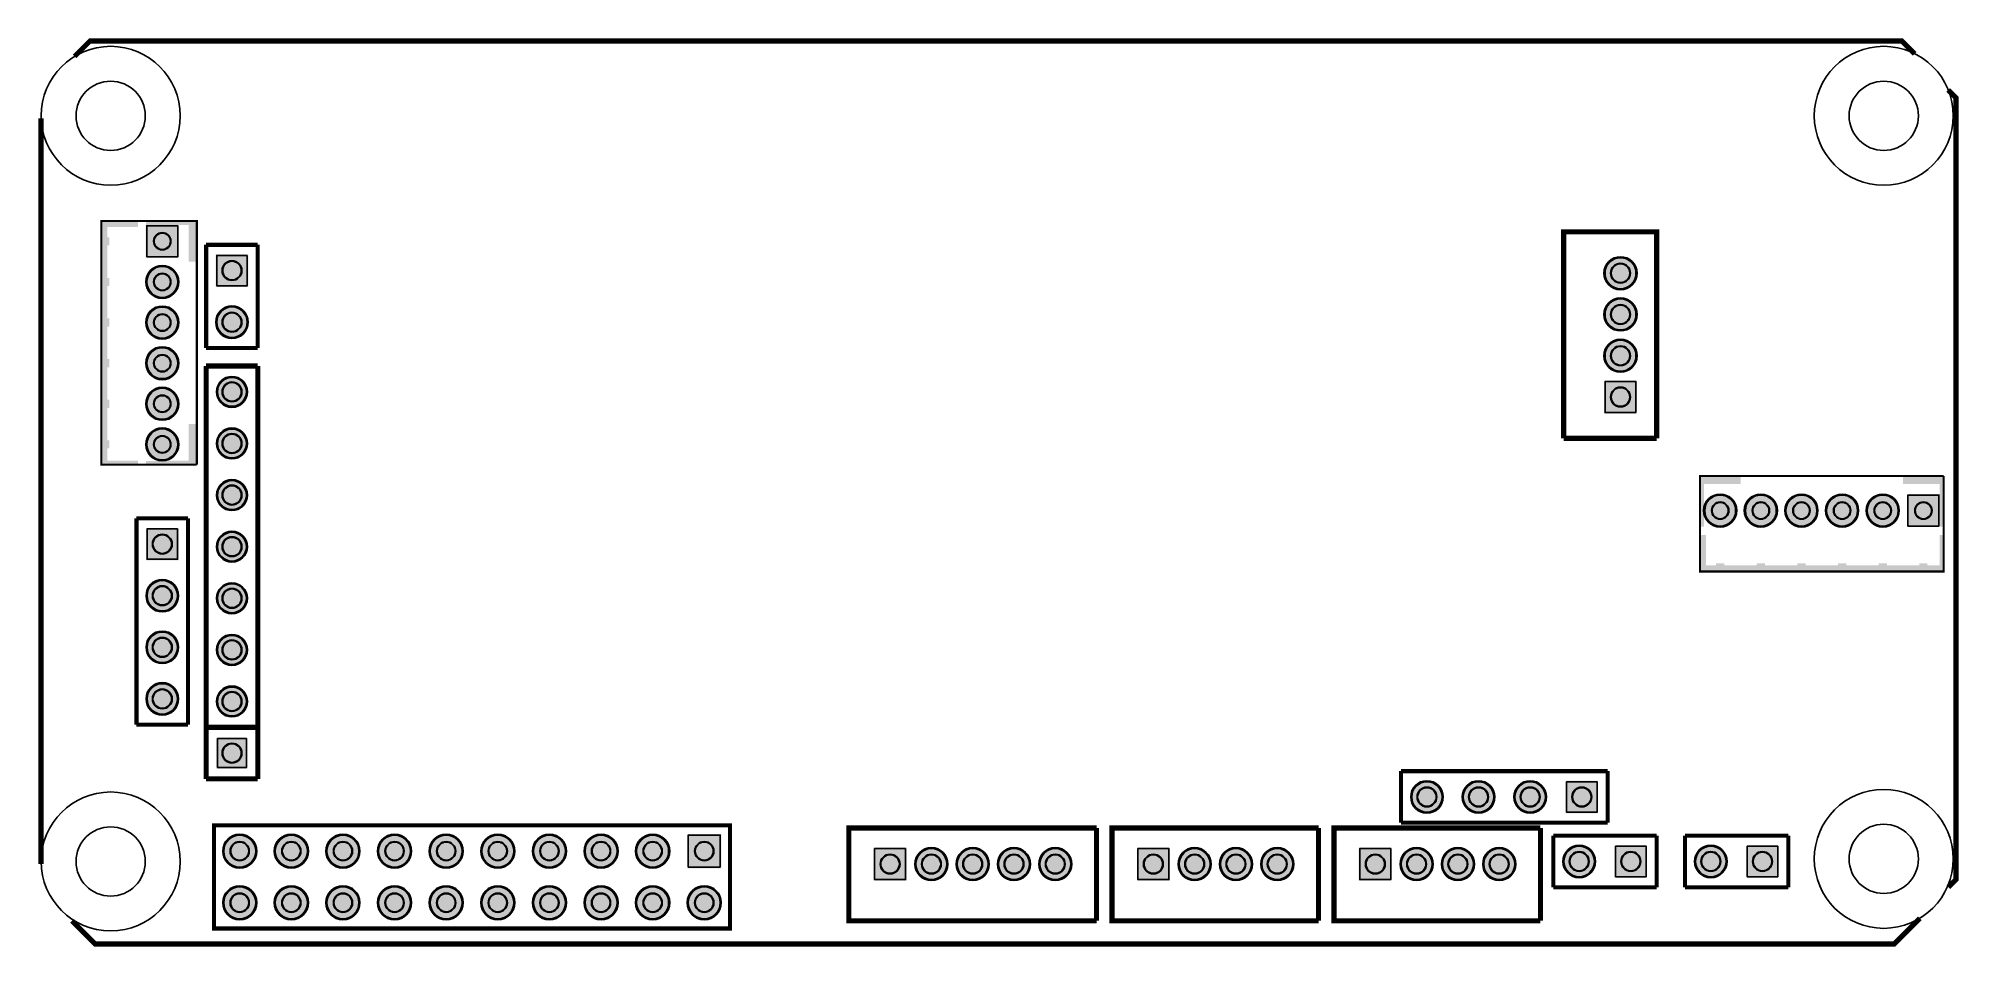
# Model space of a CAD drawing. Header units: millimetres. Extents: x -0.1 to 94.4, y -44.6 to 0.1.
import ezdxf

# ---------------------------------------------------------------- set-up
doc = ezdxf.new("R2010")
doc.units = ezdxf.units.MM
for name, color, linetype, true_color in [('BottomSilkLayer', 7, 'Continuous', 0x66cc33), ('BottomSolderMaskLayer', 7, 'Continuous', 0xaa00ff), ('Multi-Layer', 7, 'Continuous', 0xc0c0c0), ('TopSilkLayer', 7, 'Continuous', 0xffcc00), ('TopSolderMaskLayer', 7, 'Continuous', 0x800080)]:
    doc.layers.add(name, color=color, linetype=linetype, true_color=true_color)

msp = doc.modelspace()

# ---------------------------------------------------------------- hatches: boundary and pattern name
at = {"layer": 'BottomSilkLayer'}
for points in [[(2.969006, -8.859012), (4.769866, -8.876792), (4.767326, -9.158732), (3.26898, -9.158986), (3.26898, -9.659112), (3.369056, -9.659112), (3.369056, -9.85901), (3.369056, -10.058908), (3.26898, -10.058908), (3.26898, -11.659108), (3.369056, -11.659108), (3.369056, -12.058904), (3.26898, -12.058904), (3.26898, -13.659104), (3.369056, -13.659104), (3.369056, -14.0589), (3.26898, -14.0589), (3.26898, -15.6591), (3.369056, -15.6591), (3.369056, -16.058896), (3.26898, -16.058896), (3.26898, -17.659096), (3.369056, -17.659096), (3.369056, -18.058892), (3.26898, -18.058892), (3.26898, -19.659092), (3.369056, -19.659092), (3.369056, -20.058888), (3.26898, -20.058888), (3.26898, -20.65909), (4.769104, -20.65909), (4.769866, -20.875752), (2.969006, -20.875752)], [(7.669022, -10.859008), (7.669022, -8.859012), (5.1689, -8.859012), (5.1689, -9.05891), (7.268972, -9.05891), (7.268972, -10.859008)], [(7.66826, -20.85848), (7.66826, -18.8595), (7.26948, -18.8595), (7.268972, -20.65909), (5.1689, -20.67052), (5.1689, -20.85848)], [(83.630008, -21.413978), (81.630012, -21.413978), (81.630012, -23.9141), (81.82991, -23.9141), (81.82991, -21.814028), (83.630008, -21.814028)], [(93.62948, -21.41474), (91.6305, -21.41474), (91.6305, -21.81352), (93.43009, -21.814028), (93.44152, -23.9141), (93.62948, -23.9141)], [(81.630012, -26.113994), (81.647792, -24.313134), (81.929732, -24.315674), (81.929986, -25.81402), (82.430112, -25.81402), (82.430112, -25.713944), (82.63001, -25.713944), (82.829908, -25.713944), (82.829908, -25.81402), (84.430108, -25.81402), (84.430108, -25.713944), (84.829904, -25.713944), (84.829904, -25.81402), (86.430104, -25.81402), (86.430104, -25.713944), (86.8299, -25.713944), (86.8299, -25.81402), (88.4301, -25.81402), (88.4301, -25.713944), (88.829896, -25.713944), (88.829896, -25.81402), (90.430096, -25.81402), (90.430096, -25.713944), (90.829892, -25.713944), (90.829892, -25.81402), (92.430092, -25.81402), (92.430092, -25.713944), (92.829888, -25.713944), (92.829888, -25.81402), (93.43009, -25.81402), (93.43009, -24.313896), (93.646752, -24.313134), (93.646752, -26.113994)]]:
    msp.add_hatch(color=256, dxfattribs=at).paths.add_polyline_path(points)
at = {"layer": 'BottomSolderMaskLayer'}
for points in [[(5.1562, -10.67054), (5.1562, -9.04494), (6.7818, -9.04494), (6.7818, -10.67054)], [(5.1562, -10.67054), (5.1562, -9.04494), (6.7818, -9.04494), (6.7818, -10.67054)], [(5.1562, -11.85926, 1), (6.7818, -11.85926, 1)], [(5.1562, -11.85926, 1), (6.7818, -11.85926, 1)], [(10.1981, -10.5029), (10.1981, -12.1031), (8.5979, -12.1031), (8.5979, -10.5029)], [(10.1981, -10.5029), (10.1981, -12.1031), (8.5979, -12.1031), (8.5979, -10.5029)], [(76.9112, -11.43, 1), (78.5368, -11.43, 1)], [(76.9112, -11.43, 1), (78.5368, -11.43, 1)], [(5.1562, -13.85824, 1), (6.7818, -13.85824, 1)], [(5.1562, -13.85824, 1), (6.7818, -13.85824, 1)], [(8.5979, -13.843, 1), (10.1981, -13.843, 1)], [(8.5979, -13.843, 1), (10.1981, -13.843, 1)], [(76.9112, -13.462, 1), (78.5368, -13.462, 1)], [(76.9112, -13.462, 1), (78.5368, -13.462, 1)], [(5.1562, -15.85976, 1), (6.7818, -15.85976, 1)], [(5.1562, -15.85976, 1), (6.7818, -15.85976, 1)], [(76.9112, -15.494, 1), (78.5368, -15.494, 1)], [(76.9112, -15.494, 1), (78.5368, -15.494, 1)], [(8.636, -17.272, 1), (10.16, -17.272, 1)], [(8.636, -17.272, 1), (10.16, -17.272, 1)], [(78.5368, -18.3388), (76.9112, -18.3388), (76.9112, -16.7132), (78.5368, -16.7132)], [(78.5368, -18.3388), (76.9112, -18.3388), (76.9112, -16.7132), (78.5368, -16.7132)], [(5.1562, -17.85874, 1), (6.7818, -17.85874, 1)], [(5.1562, -17.85874, 1), (6.7818, -17.85874, 1)], [(5.1562, -19.85772, 1), (6.7818, -19.85772, 1)], [(5.1562, -19.85772, 1), (6.7818, -19.85772, 1)], [(8.636, -19.812, 1), (10.16, -19.812, 1)], [(8.636, -19.812, 1), (10.16, -19.812, 1)], [(8.636, -22.352, 1), (10.16, -22.352, 1)], [(8.636, -22.352, 1), (10.16, -22.352, 1)], [(81.81594, -23.114, 1), (83.44154, -23.114, 1)], [(81.81594, -23.114, 1), (83.44154, -23.114, 1)], [(83.81746, -23.114, 1), (85.44306, -23.114, 1)], [(83.81746, -23.114, 1), (85.44306, -23.114, 1)], [(85.81644, -23.114, 1), (87.44204, -23.114, 1)], [(85.81644, -23.114, 1), (87.44204, -23.114, 1)], [(87.81796, -23.114, 1), (89.44356, -23.114, 1)], [(87.81796, -23.114, 1), (89.44356, -23.114, 1)], [(89.81694, -23.114, 1), (91.44254, -23.114, 1)], [(89.81694, -23.114, 1), (91.44254, -23.114, 1)], [(93.44152, -23.9268), (91.81592, -23.9268), (91.81592, -22.3012), (93.44152, -22.3012)], [(93.44152, -23.9268), (91.81592, -23.9268), (91.81592, -22.3012), (93.44152, -22.3012)], [(6.7691, -23.9649), (6.7691, -25.5651), (5.1689, -25.5651), (5.1689, -23.9649)], [(6.7691, -23.9649), (6.7691, -25.5651), (5.1689, -25.5651), (5.1689, -23.9649)], [(8.636, -24.892, 1), (10.16, -24.892, 1)], [(8.636, -24.892, 1), (10.16, -24.892, 1)], [(5.1689, -27.305, 1), (6.7691, -27.305, 1)], [(5.1689, -27.305, 1), (6.7691, -27.305, 1)], [(8.636, -27.432, 1), (10.16, -27.432, 1)], [(8.636, -27.432, 1), (10.16, -27.432, 1)], [(5.1689, -29.845, 1), (6.7691, -29.845, 1)], [(5.1689, -29.845, 1), (6.7691, -29.845, 1)], [(8.636, -29.972, 1), (10.16, -29.972, 1)], [(8.636, -29.972, 1), (10.16, -29.972, 1)], [(5.1689, -32.385, 1), (6.7691, -32.385, 1)], [(5.1689, -32.385, 1), (6.7691, -32.385, 1)], [(8.636, -32.512, 1), (10.16, -32.512, 1)], [(8.636, -32.512, 1), (10.16, -32.512, 1)], [(8.636, -35.814), (8.636, -34.29), (10.16, -34.29), (10.16, -35.814)], [(8.636, -35.814), (8.636, -34.29), (10.16, -34.29), (10.16, -35.814)], [(67.3989, -37.211, 1), (68.9991, -37.211, 1)], [(67.3989, -37.211, 1), (68.9991, -37.211, 1)], [(69.9389, -37.211, 1), (71.5391, -37.211, 1)], [(69.9389, -37.211, 1), (71.5391, -37.211, 1)], [(72.4789, -37.211, 1), (74.0791, -37.211, 1)], [(72.4789, -37.211, 1), (74.0791, -37.211, 1)], [(75.0189, -36.4109), (76.6191, -36.4109), (76.6191, -38.0111), (75.0189, -38.0111)], [(75.0189, -36.4109), (76.6191, -36.4109), (76.6191, -38.0111), (75.0189, -38.0111)], [(8.9408, -39.878, 1), (10.6172, -39.878, 1)], [(8.9408, -39.878, 1), (10.6172, -39.878, 1)], [(11.4808, -39.878, 1), (13.1572, -39.878, 1)], [(11.4808, -39.878, 1), (13.1572, -39.878, 1)], [(14.0208, -39.878, 1), (15.6972, -39.878, 1)], [(14.0208, -39.878, 1), (15.6972, -39.878, 1)], [(16.5608, -39.878, 1), (18.2372, -39.878, 1)], [(16.5608, -39.878, 1), (18.2372, -39.878, 1)], [(19.1008, -39.878, 1), (20.7772, -39.878, 1)], [(19.1008, -39.878, 1), (20.7772, -39.878, 1)], [(21.6408, -39.878, 1), (23.3172, -39.878, 1)], [(21.6408, -39.878, 1), (23.3172, -39.878, 1)], [(24.1808, -39.878, 1), (25.8572, -39.878, 1)], [(24.1808, -39.878, 1), (25.8572, -39.878, 1)], [(26.7208, -39.878, 1), (28.3972, -39.878, 1)], [(26.7208, -39.878, 1), (28.3972, -39.878, 1)], [(29.2608, -39.878, 1), (30.9372, -39.878, 1)], [(29.2608, -39.878, 1), (30.9372, -39.878, 1)], [(33.4772, -40.7162), (31.8008, -40.7162), (31.8008, -39.0398), (33.4772, -39.0398)], [(33.4772, -40.7162), (31.8008, -40.7162), (31.8008, -39.0398), (33.4772, -39.0398)], [(74.8919, -40.386, 1), (76.4921, -40.386, 1)], [(74.8919, -40.386, 1), (76.4921, -40.386, 1)], [(77.4319, -39.5859), (79.0321, -39.5859), (79.0321, -41.1861), (77.4319, -41.1861)], [(77.4319, -39.5859), (79.0321, -39.5859), (79.0321, -41.1861), (77.4319, -41.1861)], [(81.3689, -40.386, 1), (82.9691, -40.386, 1)], [(81.3689, -40.386, 1), (82.9691, -40.386, 1)], [(83.9089, -39.5859), (85.5091, -39.5859), (85.5091, -41.1861), (83.9089, -41.1861)], [(83.9089, -39.5859), (85.5091, -39.5859), (85.5091, -41.1861), (83.9089, -41.1861)], [(42.5958, -39.7002), (42.5958, -41.3258), (40.9702, -41.3258), (40.9702, -39.7002)], [(42.5958, -39.7002), (42.5958, -41.3258), (40.9702, -41.3258), (40.9702, -39.7002)], [(43.0022, -40.513, 1), (44.6278, -40.513, 1)], [(43.0022, -40.513, 1), (44.6278, -40.513, 1)], [(45.0342, -40.513, 1), (46.6598, -40.513, 1)], [(45.0342, -40.513, 1), (46.6598, -40.513, 1)], [(47.0662, -40.513, 1), (48.6918, -40.513, 1)], [(47.0662, -40.513, 1), (48.6918, -40.513, 1)], [(49.0982, -40.513, 1), (50.7238, -40.513, 1)], [(49.0982, -40.513, 1), (50.7238, -40.513, 1)], [(55.5498, -39.7002), (55.5498, -41.3258), (53.9242, -41.3258), (53.9242, -39.7002)], [(55.5498, -39.7002), (55.5498, -41.3258), (53.9242, -41.3258), (53.9242, -39.7002)], [(55.9562, -40.513, 1), (57.5818, -40.513, 1)], [(55.9562, -40.513, 1), (57.5818, -40.513, 1)], [(57.9882, -40.513, 1), (59.6138, -40.513, 1)], [(57.9882, -40.513, 1), (59.6138, -40.513, 1)], [(60.0202, -40.513, 1), (61.6458, -40.513, 1)], [(60.0202, -40.513, 1), (61.6458, -40.513, 1)], [(66.4718, -39.7002), (66.4718, -41.3258), (64.8462, -41.3258), (64.8462, -39.7002)], [(66.4718, -39.7002), (66.4718, -41.3258), (64.8462, -41.3258), (64.8462, -39.7002)], [(66.8782, -40.513, 1), (68.5038, -40.513, 1)], [(66.8782, -40.513, 1), (68.5038, -40.513, 1)], [(68.9102, -40.513, 1), (70.5358, -40.513, 1)], [(68.9102, -40.513, 1), (70.5358, -40.513, 1)], [(70.9422, -40.513, 1), (72.5678, -40.513, 1)], [(70.9422, -40.513, 1), (72.5678, -40.513, 1)], [(8.9408, -42.418, 1), (10.6172, -42.418, 1)], [(8.9408, -42.418, 1), (10.6172, -42.418, 1)], [(11.4808, -42.418, 1), (13.1572, -42.418, 1)], [(11.4808, -42.418, 1), (13.1572, -42.418, 1)], [(14.0208, -42.418, 1), (15.6972, -42.418, 1)], [(14.0208, -42.418, 1), (15.6972, -42.418, 1)], [(16.5608, -42.418, 1), (18.2372, -42.418, 1)], [(16.5608, -42.418, 1), (18.2372, -42.418, 1)], [(19.1008, -42.418, 1), (20.7772, -42.418, 1)], [(19.1008, -42.418, 1), (20.7772, -42.418, 1)], [(21.6408, -42.418, 1), (23.3172, -42.418, 1)], [(21.6408, -42.418, 1), (23.3172, -42.418, 1)], [(24.1808, -42.418, 1), (25.8572, -42.418, 1)], [(24.1808, -42.418, 1), (25.8572, -42.418, 1)], [(26.7208, -42.418, 1), (28.3972, -42.418, 1)], [(26.7208, -42.418, 1), (28.3972, -42.418, 1)], [(29.2608, -42.418, 1), (30.9372, -42.418, 1)], [(29.2608, -42.418, 1), (30.9372, -42.418, 1)], [(31.8008, -42.418, 1), (33.4772, -42.418, 1)], [(31.8008, -42.418, 1), (33.4772, -42.418, 1)]]:
    msp.add_hatch(color=256, dxfattribs=at).paths.add_polyline_path(points)
at = {"layer": 'TopSilkLayer'}
for points in [[(2.969006, -8.859012), (4.769866, -8.876792), (4.767326, -9.158732), (3.26898, -9.158986), (3.26898, -9.659112), (3.369056, -9.659112), (3.369056, -9.85901), (3.369056, -10.058908), (3.26898, -10.058908), (3.26898, -11.659108), (3.369056, -11.659108), (3.369056, -12.058904), (3.26898, -12.058904), (3.26898, -13.659104), (3.369056, -13.659104), (3.369056, -14.0589), (3.26898, -14.0589), (3.26898, -15.6591), (3.369056, -15.6591), (3.369056, -16.058896), (3.26898, -16.058896), (3.26898, -17.659096), (3.369056, -17.659096), (3.369056, -18.058892), (3.26898, -18.058892), (3.26898, -19.659092), (3.369056, -19.659092), (3.369056, -20.058888), (3.26898, -20.058888), (3.26898, -20.65909), (4.769104, -20.65909), (4.769866, -20.875752), (2.969006, -20.875752)], [(2.969006, -8.859012), (4.769866, -8.876792), (4.767326, -9.158732), (3.26898, -9.158986), (3.26898, -9.659112), (3.369056, -9.659112), (3.369056, -9.85901), (3.369056, -10.058908), (3.26898, -10.058908), (3.26898, -11.659108), (3.369056, -11.659108), (3.369056, -12.058904), (3.26898, -12.058904), (3.26898, -13.659104), (3.369056, -13.659104), (3.369056, -14.0589), (3.26898, -14.0589), (3.26898, -15.6591), (3.369056, -15.6591), (3.369056, -16.058896), (3.26898, -16.058896), (3.26898, -17.659096), (3.369056, -17.659096), (3.369056, -18.058892), (3.26898, -18.058892), (3.26898, -19.659092), (3.369056, -19.659092), (3.369056, -20.058888), (3.26898, -20.058888), (3.26898, -20.65909), (4.769104, -20.65909), (4.769866, -20.875752), (2.969006, -20.875752)], [(7.669022, -10.859008), (7.669022, -8.859012), (5.1689, -8.859012), (5.1689, -9.05891), (7.268972, -9.05891), (7.268972, -10.859008)], [(7.669022, -10.859008), (7.669022, -8.859012), (5.1689, -8.859012), (5.1689, -9.05891), (7.268972, -9.05891), (7.268972, -10.859008)], [(7.66826, -20.85848), (7.66826, -18.8595), (7.26948, -18.8595), (7.268972, -20.65909), (5.1689, -20.67052), (5.1689, -20.85848)], [(7.66826, -20.85848), (7.66826, -18.8595), (7.26948, -18.8595), (7.268972, -20.65909), (5.1689, -20.67052), (5.1689, -20.85848)], [(83.630008, -21.413978), (81.630012, -21.413978), (81.630012, -23.9141), (81.82991, -23.9141), (81.82991, -21.814028), (83.630008, -21.814028)], [(83.630008, -21.413978), (81.630012, -21.413978), (81.630012, -23.9141), (81.82991, -23.9141), (81.82991, -21.814028), (83.630008, -21.814028)], [(93.62948, -21.41474), (91.6305, -21.41474), (91.6305, -21.81352), (93.43009, -21.814028), (93.44152, -23.9141), (93.62948, -23.9141)], [(93.62948, -21.41474), (91.6305, -21.41474), (91.6305, -21.81352), (93.43009, -21.814028), (93.44152, -23.9141), (93.62948, -23.9141)], [(81.630012, -26.113994), (81.647792, -24.313134), (81.929732, -24.315674), (81.929986, -25.81402), (82.430112, -25.81402), (82.430112, -25.713944), (82.63001, -25.713944), (82.829908, -25.713944), (82.829908, -25.81402), (84.430108, -25.81402), (84.430108, -25.713944), (84.829904, -25.713944), (84.829904, -25.81402), (86.430104, -25.81402), (86.430104, -25.713944), (86.8299, -25.713944), (86.8299, -25.81402), (88.4301, -25.81402), (88.4301, -25.713944), (88.829896, -25.713944), (88.829896, -25.81402), (90.430096, -25.81402), (90.430096, -25.713944), (90.829892, -25.713944), (90.829892, -25.81402), (92.430092, -25.81402), (92.430092, -25.713944), (92.829888, -25.713944), (92.829888, -25.81402), (93.43009, -25.81402), (93.43009, -24.313896), (93.646752, -24.313134), (93.646752, -26.113994)], [(81.630012, -26.113994), (81.647792, -24.313134), (81.929732, -24.315674), (81.929986, -25.81402), (82.430112, -25.81402), (82.430112, -25.713944), (82.63001, -25.713944), (82.829908, -25.713944), (82.829908, -25.81402), (84.430108, -25.81402), (84.430108, -25.713944), (84.829904, -25.713944), (84.829904, -25.81402), (86.430104, -25.81402), (86.430104, -25.713944), (86.8299, -25.713944), (86.8299, -25.81402), (88.4301, -25.81402), (88.4301, -25.713944), (88.829896, -25.713944), (88.829896, -25.81402), (90.430096, -25.81402), (90.430096, -25.713944), (90.829892, -25.713944), (90.829892, -25.81402), (92.430092, -25.81402), (92.430092, -25.713944), (92.829888, -25.713944), (92.829888, -25.81402), (93.43009, -25.81402), (93.43009, -24.313896), (93.646752, -24.313134), (93.646752, -26.113994)]]:
    msp.add_hatch(color=256, dxfattribs=at).paths.add_polyline_path(points)
at = {"layer": 'TopSolderMaskLayer'}
for points in [[(5.1562, -10.67054), (5.1562, -9.04494), (6.7818, -9.04494), (6.7818, -10.67054)], [(5.1562, -10.67054), (5.1562, -9.04494), (6.7818, -9.04494), (6.7818, -10.67054)], [(5.1562, -11.85926, 1), (6.7818, -11.85926, 1)], [(5.1562, -11.85926, 1), (6.7818, -11.85926, 1)], [(10.1981, -10.5029), (10.1981, -12.1031), (8.5979, -12.1031), (8.5979, -10.5029)], [(10.1981, -10.5029), (10.1981, -12.1031), (8.5979, -12.1031), (8.5979, -10.5029)], [(76.9112, -11.43, 1), (78.5368, -11.43, 1)], [(76.9112, -11.43, 1), (78.5368, -11.43, 1)], [(5.1562, -13.85824, 1), (6.7818, -13.85824, 1)], [(5.1562, -13.85824, 1), (6.7818, -13.85824, 1)], [(8.5979, -13.843, 1), (10.1981, -13.843, 1)], [(8.5979, -13.843, 1), (10.1981, -13.843, 1)], [(76.9112, -13.462, 1), (78.5368, -13.462, 1)], [(76.9112, -13.462, 1), (78.5368, -13.462, 1)], [(5.1562, -15.85976, 1), (6.7818, -15.85976, 1)], [(5.1562, -15.85976, 1), (6.7818, -15.85976, 1)], [(76.9112, -15.494, 1), (78.5368, -15.494, 1)], [(76.9112, -15.494, 1), (78.5368, -15.494, 1)], [(8.636, -17.272, 1), (10.16, -17.272, 1)], [(8.636, -17.272, 1), (10.16, -17.272, 1)], [(78.5368, -18.3388), (76.9112, -18.3388), (76.9112, -16.7132), (78.5368, -16.7132)], [(78.5368, -18.3388), (76.9112, -18.3388), (76.9112, -16.7132), (78.5368, -16.7132)], [(5.1562, -17.85874, 1), (6.7818, -17.85874, 1)], [(5.1562, -17.85874, 1), (6.7818, -17.85874, 1)], [(5.1562, -19.85772, 1), (6.7818, -19.85772, 1)], [(5.1562, -19.85772, 1), (6.7818, -19.85772, 1)], [(8.636, -19.812, 1), (10.16, -19.812, 1)], [(8.636, -19.812, 1), (10.16, -19.812, 1)], [(8.636, -22.352, 1), (10.16, -22.352, 1)], [(8.636, -22.352, 1), (10.16, -22.352, 1)], [(81.81594, -23.114, 1), (83.44154, -23.114, 1)], [(81.81594, -23.114, 1), (83.44154, -23.114, 1)], [(83.81746, -23.114, 1), (85.44306, -23.114, 1)], [(83.81746, -23.114, 1), (85.44306, -23.114, 1)], [(85.81644, -23.114, 1), (87.44204, -23.114, 1)], [(85.81644, -23.114, 1), (87.44204, -23.114, 1)], [(87.81796, -23.114, 1), (89.44356, -23.114, 1)], [(87.81796, -23.114, 1), (89.44356, -23.114, 1)], [(89.81694, -23.114, 1), (91.44254, -23.114, 1)], [(89.81694, -23.114, 1), (91.44254, -23.114, 1)], [(93.44152, -23.9268), (91.81592, -23.9268), (91.81592, -22.3012), (93.44152, -22.3012)], [(93.44152, -23.9268), (91.81592, -23.9268), (91.81592, -22.3012), (93.44152, -22.3012)], [(6.7691, -23.9649), (6.7691, -25.5651), (5.1689, -25.5651), (5.1689, -23.9649)], [(6.7691, -23.9649), (6.7691, -25.5651), (5.1689, -25.5651), (5.1689, -23.9649)], [(8.636, -24.892, 1), (10.16, -24.892, 1)], [(8.636, -24.892, 1), (10.16, -24.892, 1)], [(5.1689, -27.305, 1), (6.7691, -27.305, 1)], [(5.1689, -27.305, 1), (6.7691, -27.305, 1)], [(8.636, -27.432, 1), (10.16, -27.432, 1)], [(8.636, -27.432, 1), (10.16, -27.432, 1)], [(5.1689, -29.845, 1), (6.7691, -29.845, 1)], [(5.1689, -29.845, 1), (6.7691, -29.845, 1)], [(8.636, -29.972, 1), (10.16, -29.972, 1)], [(8.636, -29.972, 1), (10.16, -29.972, 1)], [(5.1689, -32.385, 1), (6.7691, -32.385, 1)], [(5.1689, -32.385, 1), (6.7691, -32.385, 1)], [(8.636, -32.512, 1), (10.16, -32.512, 1)], [(8.636, -32.512, 1), (10.16, -32.512, 1)], [(8.636, -35.814), (8.636, -34.29), (10.16, -34.29), (10.16, -35.814)], [(8.636, -35.814), (8.636, -34.29), (10.16, -34.29), (10.16, -35.814)], [(67.3989, -37.211, 1), (68.9991, -37.211, 1)], [(67.3989, -37.211, 1), (68.9991, -37.211, 1)], [(69.9389, -37.211, 1), (71.5391, -37.211, 1)], [(69.9389, -37.211, 1), (71.5391, -37.211, 1)], [(72.4789, -37.211, 1), (74.0791, -37.211, 1)], [(72.4789, -37.211, 1), (74.0791, -37.211, 1)], [(75.0189, -36.4109), (76.6191, -36.4109), (76.6191, -38.0111), (75.0189, -38.0111)], [(75.0189, -36.4109), (76.6191, -36.4109), (76.6191, -38.0111), (75.0189, -38.0111)], [(8.9408, -39.878, 1), (10.6172, -39.878, 1)], [(8.9408, -39.878, 1), (10.6172, -39.878, 1)], [(11.4808, -39.878, 1), (13.1572, -39.878, 1)], [(11.4808, -39.878, 1), (13.1572, -39.878, 1)], [(14.0208, -39.878, 1), (15.6972, -39.878, 1)], [(14.0208, -39.878, 1), (15.6972, -39.878, 1)], [(16.5608, -39.878, 1), (18.2372, -39.878, 1)], [(16.5608, -39.878, 1), (18.2372, -39.878, 1)], [(19.1008, -39.878, 1), (20.7772, -39.878, 1)], [(19.1008, -39.878, 1), (20.7772, -39.878, 1)], [(21.6408, -39.878, 1), (23.3172, -39.878, 1)], [(21.6408, -39.878, 1), (23.3172, -39.878, 1)], [(24.1808, -39.878, 1), (25.8572, -39.878, 1)], [(24.1808, -39.878, 1), (25.8572, -39.878, 1)], [(26.7208, -39.878, 1), (28.3972, -39.878, 1)], [(26.7208, -39.878, 1), (28.3972, -39.878, 1)], [(29.2608, -39.878, 1), (30.9372, -39.878, 1)], [(29.2608, -39.878, 1), (30.9372, -39.878, 1)], [(33.4772, -40.7162), (31.8008, -40.7162), (31.8008, -39.0398), (33.4772, -39.0398)], [(33.4772, -40.7162), (31.8008, -40.7162), (31.8008, -39.0398), (33.4772, -39.0398)], [(74.8919, -40.386, 1), (76.4921, -40.386, 1)], [(74.8919, -40.386, 1), (76.4921, -40.386, 1)], [(77.4319, -39.5859), (79.0321, -39.5859), (79.0321, -41.1861), (77.4319, -41.1861)], [(77.4319, -39.5859), (79.0321, -39.5859), (79.0321, -41.1861), (77.4319, -41.1861)], [(81.3689, -40.386, 1), (82.9691, -40.386, 1)], [(81.3689, -40.386, 1), (82.9691, -40.386, 1)], [(83.9089, -39.5859), (85.5091, -39.5859), (85.5091, -41.1861), (83.9089, -41.1861)], [(83.9089, -39.5859), (85.5091, -39.5859), (85.5091, -41.1861), (83.9089, -41.1861)], [(42.5958, -39.7002), (42.5958, -41.3258), (40.9702, -41.3258), (40.9702, -39.7002)], [(42.5958, -39.7002), (42.5958, -41.3258), (40.9702, -41.3258), (40.9702, -39.7002)], [(43.0022, -40.513, 1), (44.6278, -40.513, 1)], [(43.0022, -40.513, 1), (44.6278, -40.513, 1)], [(45.0342, -40.513, 1), (46.6598, -40.513, 1)], [(45.0342, -40.513, 1), (46.6598, -40.513, 1)], [(47.0662, -40.513, 1), (48.6918, -40.513, 1)], [(47.0662, -40.513, 1), (48.6918, -40.513, 1)], [(49.0982, -40.513, 1), (50.7238, -40.513, 1)], [(49.0982, -40.513, 1), (50.7238, -40.513, 1)], [(55.5498, -39.7002), (55.5498, -41.3258), (53.9242, -41.3258), (53.9242, -39.7002)], [(55.5498, -39.7002), (55.5498, -41.3258), (53.9242, -41.3258), (53.9242, -39.7002)], [(55.9562, -40.513, 1), (57.5818, -40.513, 1)], [(55.9562, -40.513, 1), (57.5818, -40.513, 1)], [(57.9882, -40.513, 1), (59.6138, -40.513, 1)], [(57.9882, -40.513, 1), (59.6138, -40.513, 1)], [(60.0202, -40.513, 1), (61.6458, -40.513, 1)], [(60.0202, -40.513, 1), (61.6458, -40.513, 1)], [(66.4718, -39.7002), (66.4718, -41.3258), (64.8462, -41.3258), (64.8462, -39.7002)], [(66.4718, -39.7002), (66.4718, -41.3258), (64.8462, -41.3258), (64.8462, -39.7002)], [(66.8782, -40.513, 1), (68.5038, -40.513, 1)], [(66.8782, -40.513, 1), (68.5038, -40.513, 1)], [(68.9102, -40.513, 1), (70.5358, -40.513, 1)], [(68.9102, -40.513, 1), (70.5358, -40.513, 1)], [(70.9422, -40.513, 1), (72.5678, -40.513, 1)], [(70.9422, -40.513, 1), (72.5678, -40.513, 1)], [(8.9408, -42.418, 1), (10.6172, -42.418, 1)], [(8.9408, -42.418, 1), (10.6172, -42.418, 1)], [(11.4808, -42.418, 1), (13.1572, -42.418, 1)], [(11.4808, -42.418, 1), (13.1572, -42.418, 1)], [(14.0208, -42.418, 1), (15.6972, -42.418, 1)], [(14.0208, -42.418, 1), (15.6972, -42.418, 1)], [(16.5608, -42.418, 1), (18.2372, -42.418, 1)], [(16.5608, -42.418, 1), (18.2372, -42.418, 1)], [(19.1008, -42.418, 1), (20.7772, -42.418, 1)], [(19.1008, -42.418, 1), (20.7772, -42.418, 1)], [(21.6408, -42.418, 1), (23.3172, -42.418, 1)], [(21.6408, -42.418, 1), (23.3172, -42.418, 1)], [(24.1808, -42.418, 1), (25.8572, -42.418, 1)], [(24.1808, -42.418, 1), (25.8572, -42.418, 1)], [(26.7208, -42.418, 1), (28.3972, -42.418, 1)], [(26.7208, -42.418, 1), (28.3972, -42.418, 1)], [(29.2608, -42.418, 1), (30.9372, -42.418, 1)], [(29.2608, -42.418, 1), (30.9372, -42.418, 1)], [(31.8008, -42.418, 1), (33.4772, -42.418, 1)], [(31.8008, -42.418, 1), (33.4772, -42.418, 1)]]:
    msp.add_hatch(color=256, dxfattribs=at).paths.add_polyline_path(points)

# ---------------------------------------------------------------- linework, layer by layer
at = {"layer": 'BottomSilkLayer'}
for points, const_width in [([(1.651, -0.762), (2.413, 0), (90.297, 0), (91.567, 0), (92.202, -0.635)], 0.254), ([(94.234, -4.064), (94.234, -2.794), (93.853, -2.413)], 0.254), ([(0, -3.81), (0, -40.513)], 0.254), ([(94.234, -4.064), (94.234, -40.386)], 0.254), ([(7.669047, -20.859013), (7.668235, -8.859495), (2.969006, -8.858987), (2.969006, -20.859013), (7.668235, -20.858505)], 0.1), ([(74.93, -12.192), (74.93, -9.398), (79.502, -9.398), (79.502, -19.558)], 0.254), ([(8.128, -10.033), (8.128, -15.113)], 0.20066), ([(8.128, -10.033), (10.668, -10.033)], 0.20066), ([(10.668, -10.033), (10.668, -15.113)], 0.20066), ([(74.93, -19.558), (74.93, -12.192)], 0.254), ([(8.128, -15.113), (10.668, -15.113)], 0.20066), ([(8.128, -16.002), (10.668, -16.002)], 0.254), ([(8.128, -33.782), (8.128, -16.002)], 0.254), ([(10.668, -16.002), (10.668, -33.782)], 0.254), ([(79.502, -19.558), (77.47, -19.558), (74.93, -19.558)], 0.254), ([(93.630013, -21.413953), (81.630495, -21.414765), (81.629987, -26.113994), (93.630013, -26.113994), (93.629505, -21.414765)], 0.1), ([(4.699, -23.495), (4.699, -33.655)], 0.20066), ([(4.699, -23.495), (7.239, -23.495)], 0.20066), ([(7.239, -23.495), (7.239, -33.655)], 0.20066), ([(4.699, -33.655), (7.239, -33.655)], 0.20066), ([(8.128, -36.322), (8.128, -33.782)], 0.254), ([(10.668, -33.782), (8.128, -33.782)], 0.254), ([(10.668, -33.782), (10.668, -36.322)], 0.254), ([(66.929, -35.941), (77.089, -35.941)], 0.20066), ([(66.929, -38.481), (66.929, -35.941)], 0.20066), ([(77.089, -38.481), (77.089, -35.941)], 0.20066), ([(10.668, -36.322), (8.128, -36.322)], 0.254), ([(44.577, -43.307), (39.751, -43.307), (39.751, -38.735), (51.943, -38.735)], 0.254), ([(51.943, -38.735), (51.943, -40.767), (51.943, -43.307)], 0.254), ([(55.499, -43.307), (52.705, -43.307), (52.705, -38.735), (62.865, -38.735)], 0.254), ([(62.865, -38.735), (62.865, -40.767), (62.865, -43.307)], 0.254), ([(66.421, -43.307), (63.627, -43.307), (63.627, -38.735), (73.787, -38.735)], 0.254), ([(66.929, -38.481), (77.089, -38.481)], 0.20066), ([(73.787, -38.735), (73.787, -40.767), (73.787, -43.307)], 0.254), ([(74.422, -41.656), (74.422, -39.116)], 0.20066), ([(74.422, -39.116), (79.502, -39.116)], 0.20066), ([(79.502, -41.656), (79.502, -39.116)], 0.20066), ([(80.899, -41.656), (80.899, -39.116)], 0.20066), ([(80.899, -39.116), (85.979, -39.116)], 0.20066), ([(85.979, -41.656), (85.979, -39.116)], 0.20066), ([(94.234, -40.126793), (94.234, -41.275), (93.853, -41.656)], 0.254), ([(74.422, -41.656), (79.502, -41.656)], 0.20066), ([(80.899, -41.656), (85.979, -41.656)], 0.20066), ([(90.424, -44.45), (2.667, -44.45), (1.524, -43.307)], 0.254), ([(51.943, -43.307), (44.577, -43.307)], 0.254), ([(62.865, -43.307), (55.499, -43.307)], 0.254), ([(73.787, -43.307), (66.421, -43.307)], 0.254), ([(90.424, -44.45), (91.186, -44.45), (92.456, -43.18)], 0.254)]:
    msp.add_lwpolyline(points, dxfattribs=dict(at, const_width=const_width))
at = {"layer": 'BottomSilkLayer', "const_width": 0.2032}
msp.add_lwpolyline([(33.909, -43.688), (32.004, -43.688), (8.509, -43.688), (8.509, -38.608), (32.004, -38.608), (33.909, -38.608), (33.909, -43.688)], close=True, dxfattribs=at)
at = {"layer": 'BottomSilkLayer'}
for centre, radius in [((3.429, -3.683), 3.419602), ((90.678, -3.683), 3.419602), ((3.429, -3.683), 1.703832), ((90.678, -3.683), 1.703832), ((90.678, -40.259), 3.419602), ((3.429, -40.386), 3.419602), ((3.429, -40.386), 1.703832), ((90.678, -40.259), 1.703832)]:
    msp.add_circle(centre, radius, dxfattribs=at)
at = {"layer": 'BottomSolderMaskLayer'}
for centre, radius in [((5.969, -9.85774), 0.426666), ((5.969, -9.85774), 0.426666), ((5.969, -11.85926), 0.8128), ((5.969, -11.85926), 0.8128), ((9.398, -11.303), 0.488197), ((9.398, -11.303), 0.488197), ((77.724, -11.43), 0.8128), ((77.724, -11.43), 0.8128), ((77.724, -11.43), 0.48768), ((77.724, -11.43), 0.48768), ((5.969, -11.85926), 0.426666), ((5.969, -11.85926), 0.426666), ((5.969, -13.85824), 0.8128), ((5.969, -13.85824), 0.8128), ((9.398, -13.843), 0.8001), ((9.398, -13.843), 0.8001), ((77.724, -13.462), 0.8128), ((77.724, -13.462), 0.8128), ((77.724, -13.462), 0.48768), ((77.724, -13.462), 0.48768), ((5.969, -13.85824), 0.426666), ((5.969, -13.85824), 0.426666), ((9.398, -13.843), 0.488197), ((9.398, -13.843), 0.488197), ((5.969, -15.85976), 0.8128), ((5.969, -15.85976), 0.8128), ((77.724, -15.494), 0.8128), ((77.724, -15.494), 0.8128), ((77.724, -15.494), 0.48768), ((77.724, -15.494), 0.48768), ((5.969, -15.85976), 0.426666), ((5.969, -15.85976), 0.426666), ((9.398, -17.272), 0.762), ((9.398, -17.272), 0.762), ((9.398, -17.272), 0.489857), ((9.398, -17.272), 0.489857), ((5.969, -17.85874), 0.8128), ((5.969, -17.85874), 0.8128), ((5.969, -17.85874), 0.426666), ((5.969, -17.85874), 0.426666), ((77.724, -17.526), 0.48768), ((77.724, -17.526), 0.48768), ((5.969, -19.85772), 0.8128), ((5.969, -19.85772), 0.8128), ((5.969, -19.85772), 0.426666), ((5.969, -19.85772), 0.426666), ((9.398, -19.812), 0.762), ((9.398, -19.812), 0.762), ((9.398, -19.812), 0.489857), ((9.398, -19.812), 0.489857), ((9.398, -22.352), 0.762), ((9.398, -22.352), 0.762), ((9.398, -22.352), 0.489857), ((9.398, -22.352), 0.489857), ((82.62874, -23.114), 0.8128), ((82.62874, -23.114), 0.8128), ((84.63026, -23.114), 0.8128), ((84.63026, -23.114), 0.8128), ((86.62924, -23.114), 0.8128), ((86.62924, -23.114), 0.8128), ((88.63076, -23.114), 0.8128), ((88.63076, -23.114), 0.8128), ((90.62974, -23.114), 0.8128), ((90.62974, -23.114), 0.8128), ((82.62874, -23.114), 0.426666), ((82.62874, -23.114), 0.426666), ((84.63026, -23.114), 0.426666), ((84.63026, -23.114), 0.426666), ((86.62924, -23.114), 0.426666), ((86.62924, -23.114), 0.426666), ((88.63076, -23.114), 0.426666), ((88.63076, -23.114), 0.426666), ((90.62974, -23.114), 0.426666), ((90.62974, -23.114), 0.426666), ((92.62872, -23.114), 0.426666), ((92.62872, -23.114), 0.426666), ((5.969, -24.765), 0.488197), ((5.969, -24.765), 0.488197), ((9.398, -24.892), 0.762), ((9.398, -24.892), 0.762), ((9.398, -24.892), 0.489857), ((9.398, -24.892), 0.489857), ((5.969, -27.305), 0.8001), ((5.969, -27.305), 0.8001), ((5.969, -27.305), 0.488197), ((5.969, -27.305), 0.488197), ((9.398, -27.432), 0.762), ((9.398, -27.432), 0.762), ((9.398, -27.432), 0.489857), ((9.398, -27.432), 0.489857), ((5.969, -29.845), 0.8001), ((5.969, -29.845), 0.8001), ((9.398, -29.972), 0.762), ((9.398, -29.972), 0.762), ((5.969, -29.845), 0.488197), ((5.969, -29.845), 0.488197), ((9.398, -29.972), 0.489857), ((9.398, -29.972), 0.489857), ((5.969, -32.385), 0.8001), ((5.969, -32.385), 0.8001), ((5.969, -32.385), 0.488197), ((5.969, -32.385), 0.488197), ((9.398, -32.512), 0.762), ((9.398, -32.512), 0.762), ((9.398, -32.512), 0.489857), ((9.398, -32.512), 0.489857), ((9.398, -35.052), 0.489857), ((9.398, -35.052), 0.489857), ((68.199, -37.211), 0.8001), ((68.199, -37.211), 0.8001), ((68.199, -37.211), 0.488197), ((68.199, -37.211), 0.488197), ((70.739, -37.211), 0.8001), ((70.739, -37.211), 0.8001), ((70.739, -37.211), 0.488197), ((70.739, -37.211), 0.488197), ((73.279, -37.211), 0.8001), ((73.279, -37.211), 0.8001), ((73.279, -37.211), 0.488197), ((73.279, -37.211), 0.488197), ((75.819, -37.211), 0.488197), ((75.819, -37.211), 0.488197), ((9.779, -39.878), 0.8382), ((9.779, -39.878), 0.8382), ((9.779, -39.878), 0.473177), ((9.779, -39.878), 0.473177), ((12.319, -39.878), 0.8382), ((12.319, -39.878), 0.8382), ((12.319, -39.878), 0.473177), ((12.319, -39.878), 0.473177), ((14.859, -39.878), 0.8382), ((14.859, -39.878), 0.8382), ((14.859, -39.878), 0.473177), ((14.859, -39.878), 0.473177), ((17.399, -39.878), 0.8382), ((17.399, -39.878), 0.8382), ((17.399, -39.878), 0.473177), ((17.399, -39.878), 0.473177), ((19.939, -39.878), 0.8382), ((19.939, -39.878), 0.8382), ((19.939, -39.878), 0.473177), ((19.939, -39.878), 0.473177), ((22.479, -39.878), 0.8382), ((22.479, -39.878), 0.8382), ((22.479, -39.878), 0.473177), ((22.479, -39.878), 0.473177), ((25.019, -39.878), 0.8382), ((25.019, -39.878), 0.8382), ((25.019, -39.878), 0.473177), ((25.019, -39.878), 0.473177), ((27.559, -39.878), 0.8382), ((27.559, -39.878), 0.8382), ((27.559, -39.878), 0.473177), ((27.559, -39.878), 0.473177), ((30.099, -39.878), 0.8382), ((30.099, -39.878), 0.8382), ((30.099, -39.878), 0.473177), ((30.099, -39.878), 0.473177), ((32.639, -39.878), 0.473177), ((32.639, -39.878), 0.473177), ((75.692, -40.386), 0.8001), ((75.692, -40.386), 0.8001), ((82.169, -40.386), 0.8001), ((82.169, -40.386), 0.8001), ((41.783, -40.513), 0.48768), ((41.783, -40.513), 0.48768), ((43.815, -40.513), 0.8128), ((43.815, -40.513), 0.8128), ((43.815, -40.513), 0.48768), ((43.815, -40.513), 0.48768), ((45.847, -40.513), 0.8128), ((45.847, -40.513), 0.8128), ((45.847, -40.513), 0.48768), ((45.847, -40.513), 0.48768), ((47.879, -40.513), 0.8128), ((47.879, -40.513), 0.8128), ((47.879, -40.513), 0.48768), ((47.879, -40.513), 0.48768), ((49.911, -40.513), 0.8128), ((49.911, -40.513), 0.8128), ((49.911, -40.513), 0.48768), ((49.911, -40.513), 0.48768), ((54.737, -40.513), 0.48768), ((54.737, -40.513), 0.48768), ((56.769, -40.513), 0.8128), ((56.769, -40.513), 0.8128), ((56.769, -40.513), 0.48768), ((56.769, -40.513), 0.48768), ((58.801, -40.513), 0.8128), ((58.801, -40.513), 0.8128), ((58.801, -40.513), 0.48768), ((58.801, -40.513), 0.48768), ((60.833, -40.513), 0.8128), ((60.833, -40.513), 0.8128), ((60.833, -40.513), 0.48768), ((60.833, -40.513), 0.48768), ((65.659, -40.513), 0.48768), ((65.659, -40.513), 0.48768), ((67.691, -40.513), 0.8128), ((67.691, -40.513), 0.8128), ((67.691, -40.513), 0.48768), ((67.691, -40.513), 0.48768), ((69.723, -40.513), 0.8128), ((69.723, -40.513), 0.8128), ((69.723, -40.513), 0.48768), ((69.723, -40.513), 0.48768), ((71.755, -40.513), 0.8128), ((71.755, -40.513), 0.8128), ((71.755, -40.513), 0.48768), ((71.755, -40.513), 0.48768), ((75.692, -40.386), 0.488197), ((75.692, -40.386), 0.488197), ((78.232, -40.386), 0.488197), ((78.232, -40.386), 0.488197), ((82.169, -40.386), 0.488197), ((82.169, -40.386), 0.488197), ((84.709, -40.386), 0.488197), ((84.709, -40.386), 0.488197), ((9.779, -42.418), 0.8382), ((9.779, -42.418), 0.8382), ((9.779, -42.418), 0.473177), ((9.779, -42.418), 0.473177), ((12.319, -42.418), 0.8382), ((12.319, -42.418), 0.8382), ((12.319, -42.418), 0.473177), ((12.319, -42.418), 0.473177), ((14.859, -42.418), 0.8382), ((14.859, -42.418), 0.8382), ((14.859, -42.418), 0.473177), ((14.859, -42.418), 0.473177), ((17.399, -42.418), 0.8382), ((17.399, -42.418), 0.8382), ((17.399, -42.418), 0.473177), ((17.399, -42.418), 0.473177), ((19.939, -42.418), 0.8382), ((19.939, -42.418), 0.8382), ((19.939, -42.418), 0.473177), ((19.939, -42.418), 0.473177), ((22.479, -42.418), 0.8382), ((22.479, -42.418), 0.8382), ((22.479, -42.418), 0.473177), ((22.479, -42.418), 0.473177), ((25.019, -42.418), 0.8382), ((25.019, -42.418), 0.8382), ((25.019, -42.418), 0.473177), ((25.019, -42.418), 0.473177), ((27.559, -42.418), 0.8382), ((27.559, -42.418), 0.8382), ((27.559, -42.418), 0.473177), ((27.559, -42.418), 0.473177), ((30.099, -42.418), 0.8382), ((30.099, -42.418), 0.8382), ((30.099, -42.418), 0.473177), ((30.099, -42.418), 0.473177), ((32.639, -42.418), 0.8382), ((32.639, -42.418), 0.8382), ((32.639, -42.418), 0.473177), ((32.639, -42.418), 0.473177)]:
    msp.add_circle(centre, radius, dxfattribs=at)
at = {"layer": 'Multi-Layer'}
for points in [[(5.207, -10.61974), (5.207, -9.09574), (6.731, -9.09574), (6.731, -10.61974)], [(5.207, -10.61974), (5.207, -9.09574), (6.731, -9.09574), (6.731, -10.61974)], [(10.1473, -10.5537), (10.1473, -12.0523), (8.6487, -12.0523), (8.6487, -10.5537)], [(10.1473, -10.5537), (10.1473, -12.0523), (8.6487, -12.0523), (8.6487, -10.5537)], [(78.486, -18.288), (76.962, -18.288), (76.962, -16.764), (78.486, -16.764)], [(78.486, -18.288), (76.962, -18.288), (76.962, -16.764), (78.486, -16.764)], [(93.39072, -23.876), (91.86672, -23.876), (91.86672, -22.352), (93.39072, -22.352)], [(93.39072, -23.876), (91.86672, -23.876), (91.86672, -22.352), (93.39072, -22.352)], [(6.7183, -24.0157), (6.7183, -25.5143), (5.2197, -25.5143), (5.2197, -24.0157)], [(6.7183, -24.0157), (6.7183, -25.5143), (5.2197, -25.5143), (5.2197, -24.0157)], [(8.6868, -35.7632), (8.6868, -34.3408), (10.1092, -34.3408), (10.1092, -35.7632)], [(8.6868, -35.7632), (8.6868, -34.3408), (10.1092, -34.3408), (10.1092, -35.7632)], [(75.0697, -36.4617), (76.5683, -36.4617), (76.5683, -37.9603), (75.0697, -37.9603)], [(75.0697, -36.4617), (76.5683, -36.4617), (76.5683, -37.9603), (75.0697, -37.9603)], [(33.4264, -40.6654), (31.8516, -40.6654), (31.8516, -39.0906), (33.4264, -39.0906)], [(33.4264, -40.6654), (31.8516, -40.6654), (31.8516, -39.0906), (33.4264, -39.0906)], [(77.4827, -39.6367), (78.9813, -39.6367), (78.9813, -41.1353), (77.4827, -41.1353)], [(77.4827, -39.6367), (78.9813, -39.6367), (78.9813, -41.1353), (77.4827, -41.1353)], [(83.9597, -39.6367), (85.4583, -39.6367), (85.4583, -41.1353), (83.9597, -41.1353)], [(83.9597, -39.6367), (85.4583, -39.6367), (85.4583, -41.1353), (83.9597, -41.1353)], [(42.545, -39.751), (42.545, -41.275), (41.021, -41.275), (41.021, -39.751)], [(42.545, -39.751), (42.545, -41.275), (41.021, -41.275), (41.021, -39.751)], [(55.499, -39.751), (55.499, -41.275), (53.975, -41.275), (53.975, -39.751)], [(55.499, -39.751), (55.499, -41.275), (53.975, -41.275), (53.975, -39.751)], [(66.421, -39.751), (66.421, -41.275), (64.897, -41.275), (64.897, -39.751)], [(66.421, -39.751), (66.421, -41.275), (64.897, -41.275), (64.897, -39.751)]]:
    msp.add_lwpolyline(points, close=True, dxfattribs=at)
for centre, radius in [((5.969, -9.85774), 0.399999), ((5.969, -9.85774), 0.399999), ((5.969, -11.85926), 0.762), ((5.969, -11.85926), 0.762), ((9.398, -11.303), 0.4572), ((9.398, -11.303), 0.4572), ((77.724, -11.43), 0.762), ((77.724, -11.43), 0.762), ((77.724, -11.43), 0.4572), ((77.724, -11.43), 0.4572), ((5.969, -11.85926), 0.399999), ((5.969, -11.85926), 0.399999), ((5.969, -13.85824), 0.762), ((5.969, -13.85824), 0.762), ((9.398, -13.843), 0.7493), ((9.398, -13.843), 0.7493), ((77.724, -13.462), 0.762), ((77.724, -13.462), 0.762), ((77.724, -13.462), 0.4572), ((77.724, -13.462), 0.4572), ((5.969, -13.85824), 0.399999), ((5.969, -13.85824), 0.399999), ((9.398, -13.843), 0.4572), ((9.398, -13.843), 0.4572), ((5.969, -15.85976), 0.762), ((5.969, -15.85976), 0.762), ((77.724, -15.494), 0.762), ((77.724, -15.494), 0.762), ((77.724, -15.494), 0.4572), ((77.724, -15.494), 0.4572), ((5.969, -15.85976), 0.399999), ((5.969, -15.85976), 0.399999), ((9.398, -17.272), 0.7112), ((9.398, -17.272), 0.7112), ((9.398, -17.272), 0.4572), ((9.398, -17.272), 0.4572), ((5.969, -17.85874), 0.762), ((5.969, -17.85874), 0.762), ((5.969, -17.85874), 0.399999), ((5.969, -17.85874), 0.399999), ((77.724, -17.526), 0.4572), ((77.724, -17.526), 0.4572), ((5.969, -19.85772), 0.762), ((5.969, -19.85772), 0.762), ((5.969, -19.85772), 0.399999), ((5.969, -19.85772), 0.399999), ((9.398, -19.812), 0.7112), ((9.398, -19.812), 0.7112), ((9.398, -19.812), 0.4572), ((9.398, -19.812), 0.4572), ((9.398, -22.352), 0.7112), ((9.398, -22.352), 0.7112), ((9.398, -22.352), 0.4572), ((9.398, -22.352), 0.4572), ((82.62874, -23.114), 0.762), ((82.62874, -23.114), 0.762), ((84.63026, -23.114), 0.762), ((84.63026, -23.114), 0.762), ((86.62924, -23.114), 0.762), ((86.62924, -23.114), 0.762), ((88.63076, -23.114), 0.762), ((88.63076, -23.114), 0.762), ((90.62974, -23.114), 0.762), ((90.62974, -23.114), 0.762), ((82.62874, -23.114), 0.399999), ((82.62874, -23.114), 0.399999), ((84.63026, -23.114), 0.399999), ((84.63026, -23.114), 0.399999), ((86.62924, -23.114), 0.399999), ((86.62924, -23.114), 0.399999), ((88.63076, -23.114), 0.399999), ((88.63076, -23.114), 0.399999), ((90.62974, -23.114), 0.399999), ((90.62974, -23.114), 0.399999), ((92.62872, -23.114), 0.399999), ((92.62872, -23.114), 0.399999), ((5.969, -24.765), 0.4572), ((5.969, -24.765), 0.4572), ((9.398, -24.892), 0.7112), ((9.398, -24.892), 0.7112), ((9.398, -24.892), 0.4572), ((9.398, -24.892), 0.4572), ((5.969, -27.305), 0.7493), ((5.969, -27.305), 0.7493), ((5.969, -27.305), 0.4572), ((5.969, -27.305), 0.4572), ((9.398, -27.432), 0.7112), ((9.398, -27.432), 0.7112), ((9.398, -27.432), 0.4572), ((9.398, -27.432), 0.4572), ((5.969, -29.845), 0.7493), ((5.969, -29.845), 0.7493), ((9.398, -29.972), 0.7112), ((9.398, -29.972), 0.7112), ((5.969, -29.845), 0.4572), ((5.969, -29.845), 0.4572), ((9.398, -29.972), 0.4572), ((9.398, -29.972), 0.4572), ((5.969, -32.385), 0.7493), ((5.969, -32.385), 0.7493), ((5.969, -32.385), 0.4572), ((5.969, -32.385), 0.4572), ((9.398, -32.512), 0.7112), ((9.398, -32.512), 0.7112), ((9.398, -32.512), 0.4572), ((9.398, -32.512), 0.4572), ((9.398, -35.052), 0.4572), ((9.398, -35.052), 0.4572), ((68.199, -37.211), 0.7493), ((68.199, -37.211), 0.7493), ((68.199, -37.211), 0.4572), ((68.199, -37.211), 0.4572), ((70.739, -37.211), 0.7493), ((70.739, -37.211), 0.7493), ((70.739, -37.211), 0.4572), ((70.739, -37.211), 0.4572), ((73.279, -37.211), 0.7493), ((73.279, -37.211), 0.7493), ((73.279, -37.211), 0.4572), ((73.279, -37.211), 0.4572), ((75.819, -37.211), 0.4572), ((75.819, -37.211), 0.4572), ((9.779, -39.878), 0.7874), ((9.779, -39.878), 0.7874), ((9.779, -39.878), 0.4445), ((9.779, -39.878), 0.4445), ((12.319, -39.878), 0.7874), ((12.319, -39.878), 0.7874), ((12.319, -39.878), 0.4445), ((12.319, -39.878), 0.4445), ((14.859, -39.878), 0.7874), ((14.859, -39.878), 0.7874), ((14.859, -39.878), 0.4445), ((14.859, -39.878), 0.4445), ((17.399, -39.878), 0.7874), ((17.399, -39.878), 0.7874), ((17.399, -39.878), 0.4445), ((17.399, -39.878), 0.4445), ((19.939, -39.878), 0.7874), ((19.939, -39.878), 0.7874), ((19.939, -39.878), 0.4445), ((19.939, -39.878), 0.4445), ((22.479, -39.878), 0.7874), ((22.479, -39.878), 0.7874), ((22.479, -39.878), 0.4445), ((22.479, -39.878), 0.4445), ((25.019, -39.878), 0.7874), ((25.019, -39.878), 0.7874), ((25.019, -39.878), 0.4445), ((25.019, -39.878), 0.4445), ((27.559, -39.878), 0.7874), ((27.559, -39.878), 0.7874), ((27.559, -39.878), 0.4445), ((27.559, -39.878), 0.4445), ((30.099, -39.878), 0.7874), ((30.099, -39.878), 0.7874), ((30.099, -39.878), 0.4445), ((30.099, -39.878), 0.4445), ((32.639, -39.878), 0.4445), ((32.639, -39.878), 0.4445), ((75.692, -40.386), 0.7493), ((75.692, -40.386), 0.7493), ((82.169, -40.386), 0.7493), ((82.169, -40.386), 0.7493), ((41.783, -40.513), 0.4572), ((41.783, -40.513), 0.4572), ((43.815, -40.513), 0.762), ((43.815, -40.513), 0.762), ((43.815, -40.513), 0.4572), ((43.815, -40.513), 0.4572), ((45.847, -40.513), 0.762), ((45.847, -40.513), 0.762), ((45.847, -40.513), 0.4572), ((45.847, -40.513), 0.4572), ((47.879, -40.513), 0.762), ((47.879, -40.513), 0.762), ((47.879, -40.513), 0.4572), ((47.879, -40.513), 0.4572), ((49.911, -40.513), 0.762), ((49.911, -40.513), 0.762), ((49.911, -40.513), 0.4572), ((49.911, -40.513), 0.4572), ((54.737, -40.513), 0.4572), ((54.737, -40.513), 0.4572), ((56.769, -40.513), 0.762), ((56.769, -40.513), 0.762), ((56.769, -40.513), 0.4572), ((56.769, -40.513), 0.4572), ((58.801, -40.513), 0.762), ((58.801, -40.513), 0.762), ((58.801, -40.513), 0.4572), ((58.801, -40.513), 0.4572), ((60.833, -40.513), 0.762), ((60.833, -40.513), 0.762), ((60.833, -40.513), 0.4572), ((60.833, -40.513), 0.4572), ((65.659, -40.513), 0.4572), ((65.659, -40.513), 0.4572), ((67.691, -40.513), 0.762), ((67.691, -40.513), 0.762), ((67.691, -40.513), 0.4572), ((67.691, -40.513), 0.4572), ((69.723, -40.513), 0.762), ((69.723, -40.513), 0.762), ((69.723, -40.513), 0.4572), ((69.723, -40.513), 0.4572), ((71.755, -40.513), 0.762), ((71.755, -40.513), 0.762), ((71.755, -40.513), 0.4572), ((71.755, -40.513), 0.4572), ((75.692, -40.386), 0.4572), ((75.692, -40.386), 0.4572), ((78.232, -40.386), 0.4572), ((78.232, -40.386), 0.4572), ((82.169, -40.386), 0.4572), ((82.169, -40.386), 0.4572), ((84.709, -40.386), 0.4572), ((84.709, -40.386), 0.4572), ((9.779, -42.418), 0.7874), ((9.779, -42.418), 0.7874), ((9.779, -42.418), 0.4445), ((9.779, -42.418), 0.4445), ((12.319, -42.418), 0.7874), ((12.319, -42.418), 0.7874), ((12.319, -42.418), 0.4445), ((12.319, -42.418), 0.4445), ((14.859, -42.418), 0.7874), ((14.859, -42.418), 0.7874), ((14.859, -42.418), 0.4445), ((14.859, -42.418), 0.4445), ((17.399, -42.418), 0.7874), ((17.399, -42.418), 0.7874), ((17.399, -42.418), 0.4445), ((17.399, -42.418), 0.4445), ((19.939, -42.418), 0.7874), ((19.939, -42.418), 0.7874), ((19.939, -42.418), 0.4445), ((19.939, -42.418), 0.4445), ((22.479, -42.418), 0.7874), ((22.479, -42.418), 0.7874), ((22.479, -42.418), 0.4445), ((22.479, -42.418), 0.4445), ((25.019, -42.418), 0.7874), ((25.019, -42.418), 0.7874), ((25.019, -42.418), 0.4445), ((25.019, -42.418), 0.4445), ((27.559, -42.418), 0.7874), ((27.559, -42.418), 0.7874), ((27.559, -42.418), 0.4445), ((27.559, -42.418), 0.4445), ((30.099, -42.418), 0.7874), ((30.099, -42.418), 0.7874), ((30.099, -42.418), 0.4445), ((30.099, -42.418), 0.4445), ((32.639, -42.418), 0.7874), ((32.639, -42.418), 0.7874), ((32.639, -42.418), 0.4445), ((32.639, -42.418), 0.4445)]:
    msp.add_circle(centre, radius, dxfattribs=at)
at = {"layer": 'TopSilkLayer'}
for points, const_width in [([(1.651, -0.762), (2.413, 0), (90.297, 0), (91.567, 0), (92.202, -0.635)], 0.254), ([(1.651, -0.762), (2.413, 0), (90.297, 0), (91.567, 0), (92.202, -0.635)], 0.254), ([(94.234, -4.064), (94.234, -2.794), (93.853, -2.413)], 0.254), ([(94.234, -4.064), (94.234, -2.794), (93.853, -2.413)], 0.254), ([(0, -3.81), (0, -40.513)], 0.254), ([(0, -3.81), (0, -40.513)], 0.254), ([(94.234, -4.064), (94.234, -40.386)], 0.254), ([(94.234, -4.064), (94.234, -40.386)], 0.254), ([(7.669022, -20.858988), (7.66826, -8.85952), (2.969006, -8.859012), (2.969006, -20.858988), (7.66826, -20.85848)], 0.1), ([(7.669022, -20.858988), (7.66826, -8.85952), (2.969006, -8.859012), (2.969006, -20.858988), (7.66826, -20.85848)], 0.1), ([(74.93, -12.192), (74.93, -9.398), (79.502, -9.398), (79.502, -19.558)], 0.254), ([(74.93, -12.192), (74.93, -9.398), (79.502, -9.398), (79.502, -19.558)], 0.254), ([(8.128, -10.033), (8.128, -15.113)], 0.20066), ([(8.128, -10.033), (10.668, -10.033)], 0.20066), ([(8.128, -10.033), (8.128, -15.113)], 0.20066), ([(8.128, -10.033), (10.668, -10.033)], 0.20066), ([(10.668, -10.033), (10.668, -15.113)], 0.20066), ([(10.668, -10.033), (10.668, -15.113)], 0.20066), ([(74.93, -19.558), (74.93, -12.192)], 0.254), ([(74.93, -19.558), (74.93, -12.192)], 0.254), ([(8.128, -15.113), (10.668, -15.113)], 0.20066), ([(8.128, -15.113), (10.668, -15.113)], 0.20066), ([(8.128, -16.002), (10.668, -16.002)], 0.254), ([(8.128, -33.782), (8.128, -16.002)], 0.254), ([(8.128, -16.002), (10.668, -16.002)], 0.254), ([(8.128, -33.782), (8.128, -16.002)], 0.254), ([(10.668, -16.002), (10.668, -33.782)], 0.254), ([(10.668, -16.002), (10.668, -33.782)], 0.254), ([(79.502, -19.558), (77.47, -19.558), (74.93, -19.558)], 0.254), ([(79.502, -19.558), (77.47, -19.558), (74.93, -19.558)], 0.254), ([(93.629988, -21.413978), (81.63052, -21.41474), (81.630012, -26.113994), (93.629988, -26.113994), (93.62948, -21.41474)], 0.1), ([(93.629988, -21.413978), (81.63052, -21.41474), (81.630012, -26.113994), (93.629988, -26.113994), (93.62948, -21.41474)], 0.1), ([(4.699, -23.495), (4.699, -33.655)], 0.20066), ([(4.699, -23.495), (7.239, -23.495)], 0.20066), ([(4.699, -23.495), (4.699, -33.655)], 0.20066), ([(4.699, -23.495), (7.239, -23.495)], 0.20066), ([(7.239, -23.495), (7.239, -33.655)], 0.20066), ([(7.239, -23.495), (7.239, -33.655)], 0.20066), ([(4.699, -33.655), (7.239, -33.655)], 0.20066), ([(4.699, -33.655), (7.239, -33.655)], 0.20066), ([(8.128, -36.322), (8.128, -33.782)], 0.254), ([(10.668, -33.782), (8.128, -33.782)], 0.254), ([(8.128, -36.322), (8.128, -33.782)], 0.254), ([(10.668, -33.782), (8.128, -33.782)], 0.254), ([(10.668, -33.782), (10.668, -36.322)], 0.254), ([(10.668, -33.782), (10.668, -36.322)], 0.254), ([(66.929, -35.941), (77.089, -35.941)], 0.20066), ([(66.929, -38.481), (66.929, -35.941)], 0.20066), ([(66.929, -35.941), (77.089, -35.941)], 0.20066), ([(66.929, -38.481), (66.929, -35.941)], 0.20066), ([(77.089, -38.481), (77.089, -35.941)], 0.20066), ([(77.089, -38.481), (77.089, -35.941)], 0.20066), ([(10.668, -36.322), (8.128, -36.322)], 0.254), ([(10.668, -36.322), (8.128, -36.322)], 0.254), ([(44.577, -43.307), (39.751, -43.307), (39.751, -38.735), (51.943, -38.735)], 0.254), ([(44.577, -43.307), (39.751, -43.307), (39.751, -38.735), (51.943, -38.735)], 0.254), ([(51.943, -38.735), (51.943, -40.767), (51.943, -43.307)], 0.254), ([(51.943, -38.735), (51.943, -40.767), (51.943, -43.307)], 0.254), ([(55.499, -43.307), (52.705, -43.307), (52.705, -38.735), (62.865, -38.735)], 0.254), ([(55.499, -43.307), (52.705, -43.307), (52.705, -38.735), (62.865, -38.735)], 0.254), ([(62.865, -38.735), (62.865, -40.767), (62.865, -43.307)], 0.254), ([(62.865, -38.735), (62.865, -40.767), (62.865, -43.307)], 0.254), ([(66.421, -43.307), (63.627, -43.307), (63.627, -38.735), (73.787, -38.735)], 0.254), ([(66.421, -43.307), (63.627, -43.307), (63.627, -38.735), (73.787, -38.735)], 0.254), ([(66.929, -38.481), (77.089, -38.481)], 0.20066), ([(66.929, -38.481), (77.089, -38.481)], 0.20066), ([(73.787, -38.735), (73.787, -40.767), (73.787, -43.307)], 0.254), ([(73.787, -38.735), (73.787, -40.767), (73.787, -43.307)], 0.254), ([(74.422, -41.656), (74.422, -39.116)], 0.20066), ([(74.422, -39.116), (79.502, -39.116)], 0.20066), ([(74.422, -41.656), (74.422, -39.116)], 0.20066), ([(74.422, -39.116), (79.502, -39.116)], 0.20066), ([(79.502, -41.656), (79.502, -39.116)], 0.20066), ([(79.502, -41.656), (79.502, -39.116)], 0.20066), ([(80.899, -41.656), (80.899, -39.116)], 0.20066), ([(80.899, -39.116), (85.979, -39.116)], 0.20066), ([(80.899, -41.656), (80.899, -39.116)], 0.20066), ([(80.899, -39.116), (85.979, -39.116)], 0.20066), ([(85.979, -41.656), (85.979, -39.116)], 0.20066), ([(85.979, -41.656), (85.979, -39.116)], 0.20066), ([(94.234, -40.126793), (94.234, -41.275), (93.853, -41.656)], 0.254), ([(94.234, -40.126793), (94.234, -41.275), (93.853, -41.656)], 0.254), ([(74.422, -41.656), (79.502, -41.656)], 0.20066), ([(74.422, -41.656), (79.502, -41.656)], 0.20066), ([(80.899, -41.656), (85.979, -41.656)], 0.20066), ([(80.899, -41.656), (85.979, -41.656)], 0.20066), ([(90.424, -44.45), (2.667, -44.45), (1.524, -43.307)], 0.254), ([(90.424, -44.45), (2.667, -44.45), (1.524, -43.307)], 0.254), ([(51.943, -43.307), (44.577, -43.307)], 0.254), ([(51.943, -43.307), (44.577, -43.307)], 0.254), ([(62.865, -43.307), (55.499, -43.307)], 0.254), ([(62.865, -43.307), (55.499, -43.307)], 0.254), ([(73.787, -43.307), (66.421, -43.307)], 0.254), ([(73.787, -43.307), (66.421, -43.307)], 0.254), ([(90.424, -44.45), (91.186, -44.45), (92.456, -43.18)], 0.254), ([(90.424, -44.45), (91.186, -44.45), (92.456, -43.18)], 0.254)]:
    msp.add_lwpolyline(points, dxfattribs=dict(at, const_width=const_width))
at = {"layer": 'TopSilkLayer', "const_width": 0.2032}
msp.add_lwpolyline([(33.909, -43.688), (32.004, -43.688), (8.509, -43.688), (8.509, -38.608), (32.004, -38.608), (33.909, -38.608), (33.909, -43.688)], close=True, dxfattribs=at)
msp.add_lwpolyline([(33.909, -43.688), (32.004, -43.688), (8.509, -43.688), (8.509, -38.608), (32.004, -38.608), (33.909, -38.608), (33.909, -43.688)], close=True, dxfattribs=at)
at = {"layer": 'TopSilkLayer'}
for centre, radius in [((3.429, -3.683), 3.419602), ((3.429, -3.683), 3.419602), ((90.678, -3.683), 3.419602), ((90.678, -3.683), 3.419602), ((3.429, -3.683), 1.703832), ((3.429, -3.683), 1.703832), ((90.678, -3.683), 1.703832), ((90.678, -3.683), 1.703832), ((90.678, -40.259), 3.419602), ((90.678, -40.259), 3.419602), ((3.429, -40.386), 3.419602), ((3.429, -40.386), 3.419602), ((3.429, -40.386), 1.703832), ((3.429, -40.386), 1.703832), ((90.678, -40.259), 1.703832), ((90.678, -40.259), 1.703832)]:
    msp.add_circle(centre, radius, dxfattribs=at)
at = {"layer": 'TopSolderMaskLayer'}
for centre, radius in [((5.969, -9.85774), 0.426666), ((5.969, -9.85774), 0.426666), ((5.969, -11.85926), 0.8128), ((5.969, -11.85926), 0.8128), ((9.398, -11.303), 0.488197), ((9.398, -11.303), 0.488197), ((77.724, -11.43), 0.8128), ((77.724, -11.43), 0.8128), ((77.724, -11.43), 0.48768), ((77.724, -11.43), 0.48768), ((5.969, -11.85926), 0.426666), ((5.969, -11.85926), 0.426666), ((5.969, -13.85824), 0.8128), ((5.969, -13.85824), 0.8128), ((9.398, -13.843), 0.8001), ((9.398, -13.843), 0.8001), ((77.724, -13.462), 0.8128), ((77.724, -13.462), 0.8128), ((77.724, -13.462), 0.48768), ((77.724, -13.462), 0.48768), ((5.969, -13.85824), 0.426666), ((5.969, -13.85824), 0.426666), ((9.398, -13.843), 0.488197), ((9.398, -13.843), 0.488197), ((5.969, -15.85976), 0.8128), ((5.969, -15.85976), 0.8128), ((77.724, -15.494), 0.8128), ((77.724, -15.494), 0.8128), ((77.724, -15.494), 0.48768), ((77.724, -15.494), 0.48768), ((5.969, -15.85976), 0.426666), ((5.969, -15.85976), 0.426666), ((9.398, -17.272), 0.762), ((9.398, -17.272), 0.762), ((9.398, -17.272), 0.489857), ((9.398, -17.272), 0.489857), ((5.969, -17.85874), 0.8128), ((5.969, -17.85874), 0.8128), ((5.969, -17.85874), 0.426666), ((5.969, -17.85874), 0.426666), ((77.724, -17.526), 0.48768), ((77.724, -17.526), 0.48768), ((5.969, -19.85772), 0.8128), ((5.969, -19.85772), 0.8128), ((5.969, -19.85772), 0.426666), ((5.969, -19.85772), 0.426666), ((9.398, -19.812), 0.762), ((9.398, -19.812), 0.762), ((9.398, -19.812), 0.489857), ((9.398, -19.812), 0.489857), ((9.398, -22.352), 0.762), ((9.398, -22.352), 0.762), ((9.398, -22.352), 0.489857), ((9.398, -22.352), 0.489857), ((82.62874, -23.114), 0.8128), ((82.62874, -23.114), 0.8128), ((84.63026, -23.114), 0.8128), ((84.63026, -23.114), 0.8128), ((86.62924, -23.114), 0.8128), ((86.62924, -23.114), 0.8128), ((88.63076, -23.114), 0.8128), ((88.63076, -23.114), 0.8128), ((90.62974, -23.114), 0.8128), ((90.62974, -23.114), 0.8128), ((82.62874, -23.114), 0.426666), ((82.62874, -23.114), 0.426666), ((84.63026, -23.114), 0.426666), ((84.63026, -23.114), 0.426666), ((86.62924, -23.114), 0.426666), ((86.62924, -23.114), 0.426666), ((88.63076, -23.114), 0.426666), ((88.63076, -23.114), 0.426666), ((90.62974, -23.114), 0.426666), ((90.62974, -23.114), 0.426666), ((92.62872, -23.114), 0.426666), ((92.62872, -23.114), 0.426666), ((5.969, -24.765), 0.488197), ((5.969, -24.765), 0.488197), ((9.398, -24.892), 0.762), ((9.398, -24.892), 0.762), ((9.398, -24.892), 0.489857), ((9.398, -24.892), 0.489857), ((5.969, -27.305), 0.8001), ((5.969, -27.305), 0.8001), ((5.969, -27.305), 0.488197), ((5.969, -27.305), 0.488197), ((9.398, -27.432), 0.762), ((9.398, -27.432), 0.762), ((9.398, -27.432), 0.489857), ((9.398, -27.432), 0.489857), ((5.969, -29.845), 0.8001), ((5.969, -29.845), 0.8001), ((9.398, -29.972), 0.762), ((9.398, -29.972), 0.762), ((5.969, -29.845), 0.488197), ((5.969, -29.845), 0.488197), ((9.398, -29.972), 0.489857), ((9.398, -29.972), 0.489857), ((5.969, -32.385), 0.8001), ((5.969, -32.385), 0.8001), ((5.969, -32.385), 0.488197), ((5.969, -32.385), 0.488197), ((9.398, -32.512), 0.762), ((9.398, -32.512), 0.762), ((9.398, -32.512), 0.489857), ((9.398, -32.512), 0.489857), ((9.398, -35.052), 0.489857), ((9.398, -35.052), 0.489857), ((68.199, -37.211), 0.8001), ((68.199, -37.211), 0.8001), ((68.199, -37.211), 0.488197), ((68.199, -37.211), 0.488197), ((70.739, -37.211), 0.8001), ((70.739, -37.211), 0.8001), ((70.739, -37.211), 0.488197), ((70.739, -37.211), 0.488197), ((73.279, -37.211), 0.8001), ((73.279, -37.211), 0.8001), ((73.279, -37.211), 0.488197), ((73.279, -37.211), 0.488197), ((75.819, -37.211), 0.488197), ((75.819, -37.211), 0.488197), ((9.779, -39.878), 0.8382), ((9.779, -39.878), 0.8382), ((9.779, -39.878), 0.473177), ((9.779, -39.878), 0.473177), ((12.319, -39.878), 0.8382), ((12.319, -39.878), 0.8382), ((12.319, -39.878), 0.473177), ((12.319, -39.878), 0.473177), ((14.859, -39.878), 0.8382), ((14.859, -39.878), 0.8382), ((14.859, -39.878), 0.473177), ((14.859, -39.878), 0.473177), ((17.399, -39.878), 0.8382), ((17.399, -39.878), 0.8382), ((17.399, -39.878), 0.473177), ((17.399, -39.878), 0.473177), ((19.939, -39.878), 0.8382), ((19.939, -39.878), 0.8382), ((19.939, -39.878), 0.473177), ((19.939, -39.878), 0.473177), ((22.479, -39.878), 0.8382), ((22.479, -39.878), 0.8382), ((22.479, -39.878), 0.473177), ((22.479, -39.878), 0.473177), ((25.019, -39.878), 0.8382), ((25.019, -39.878), 0.8382), ((25.019, -39.878), 0.473177), ((25.019, -39.878), 0.473177), ((27.559, -39.878), 0.8382), ((27.559, -39.878), 0.8382), ((27.559, -39.878), 0.473177), ((27.559, -39.878), 0.473177), ((30.099, -39.878), 0.8382), ((30.099, -39.878), 0.8382), ((30.099, -39.878), 0.473177), ((30.099, -39.878), 0.473177), ((32.639, -39.878), 0.473177), ((32.639, -39.878), 0.473177), ((75.692, -40.386), 0.8001), ((75.692, -40.386), 0.8001), ((82.169, -40.386), 0.8001), ((82.169, -40.386), 0.8001), ((41.783, -40.513), 0.48768), ((41.783, -40.513), 0.48768), ((43.815, -40.513), 0.8128), ((43.815, -40.513), 0.8128), ((43.815, -40.513), 0.48768), ((43.815, -40.513), 0.48768), ((45.847, -40.513), 0.8128), ((45.847, -40.513), 0.8128), ((45.847, -40.513), 0.48768), ((45.847, -40.513), 0.48768), ((47.879, -40.513), 0.8128), ((47.879, -40.513), 0.8128), ((47.879, -40.513), 0.48768), ((47.879, -40.513), 0.48768), ((49.911, -40.513), 0.8128), ((49.911, -40.513), 0.8128), ((49.911, -40.513), 0.48768), ((49.911, -40.513), 0.48768), ((54.737, -40.513), 0.48768), ((54.737, -40.513), 0.48768), ((56.769, -40.513), 0.8128), ((56.769, -40.513), 0.8128), ((56.769, -40.513), 0.48768), ((56.769, -40.513), 0.48768), ((58.801, -40.513), 0.8128), ((58.801, -40.513), 0.8128), ((58.801, -40.513), 0.48768), ((58.801, -40.513), 0.48768), ((60.833, -40.513), 0.8128), ((60.833, -40.513), 0.8128), ((60.833, -40.513), 0.48768), ((60.833, -40.513), 0.48768), ((65.659, -40.513), 0.48768), ((65.659, -40.513), 0.48768), ((67.691, -40.513), 0.8128), ((67.691, -40.513), 0.8128), ((67.691, -40.513), 0.48768), ((67.691, -40.513), 0.48768), ((69.723, -40.513), 0.8128), ((69.723, -40.513), 0.8128), ((69.723, -40.513), 0.48768), ((69.723, -40.513), 0.48768), ((71.755, -40.513), 0.8128), ((71.755, -40.513), 0.8128), ((71.755, -40.513), 0.48768), ((71.755, -40.513), 0.48768), ((75.692, -40.386), 0.488197), ((75.692, -40.386), 0.488197), ((78.232, -40.386), 0.488197), ((78.232, -40.386), 0.488197), ((82.169, -40.386), 0.488197), ((82.169, -40.386), 0.488197), ((84.709, -40.386), 0.488197), ((84.709, -40.386), 0.488197), ((9.779, -42.418), 0.8382), ((9.779, -42.418), 0.8382), ((9.779, -42.418), 0.473177), ((9.779, -42.418), 0.473177), ((12.319, -42.418), 0.8382), ((12.319, -42.418), 0.8382), ((12.319, -42.418), 0.473177), ((12.319, -42.418), 0.473177), ((14.859, -42.418), 0.8382), ((14.859, -42.418), 0.8382), ((14.859, -42.418), 0.473177), ((14.859, -42.418), 0.473177), ((17.399, -42.418), 0.8382), ((17.399, -42.418), 0.8382), ((17.399, -42.418), 0.473177), ((17.399, -42.418), 0.473177), ((19.939, -42.418), 0.8382), ((19.939, -42.418), 0.8382), ((19.939, -42.418), 0.473177), ((19.939, -42.418), 0.473177), ((22.479, -42.418), 0.8382), ((22.479, -42.418), 0.8382), ((22.479, -42.418), 0.473177), ((22.479, -42.418), 0.473177), ((25.019, -42.418), 0.8382), ((25.019, -42.418), 0.8382), ((25.019, -42.418), 0.473177), ((25.019, -42.418), 0.473177), ((27.559, -42.418), 0.8382), ((27.559, -42.418), 0.8382), ((27.559, -42.418), 0.473177), ((27.559, -42.418), 0.473177), ((30.099, -42.418), 0.8382), ((30.099, -42.418), 0.8382), ((30.099, -42.418), 0.473177), ((30.099, -42.418), 0.473177), ((32.639, -42.418), 0.8382), ((32.639, -42.418), 0.8382), ((32.639, -42.418), 0.473177), ((32.639, -42.418), 0.473177)]:
    msp.add_circle(centre, radius, dxfattribs=at)

doc.saveas('drawing.dxf')
